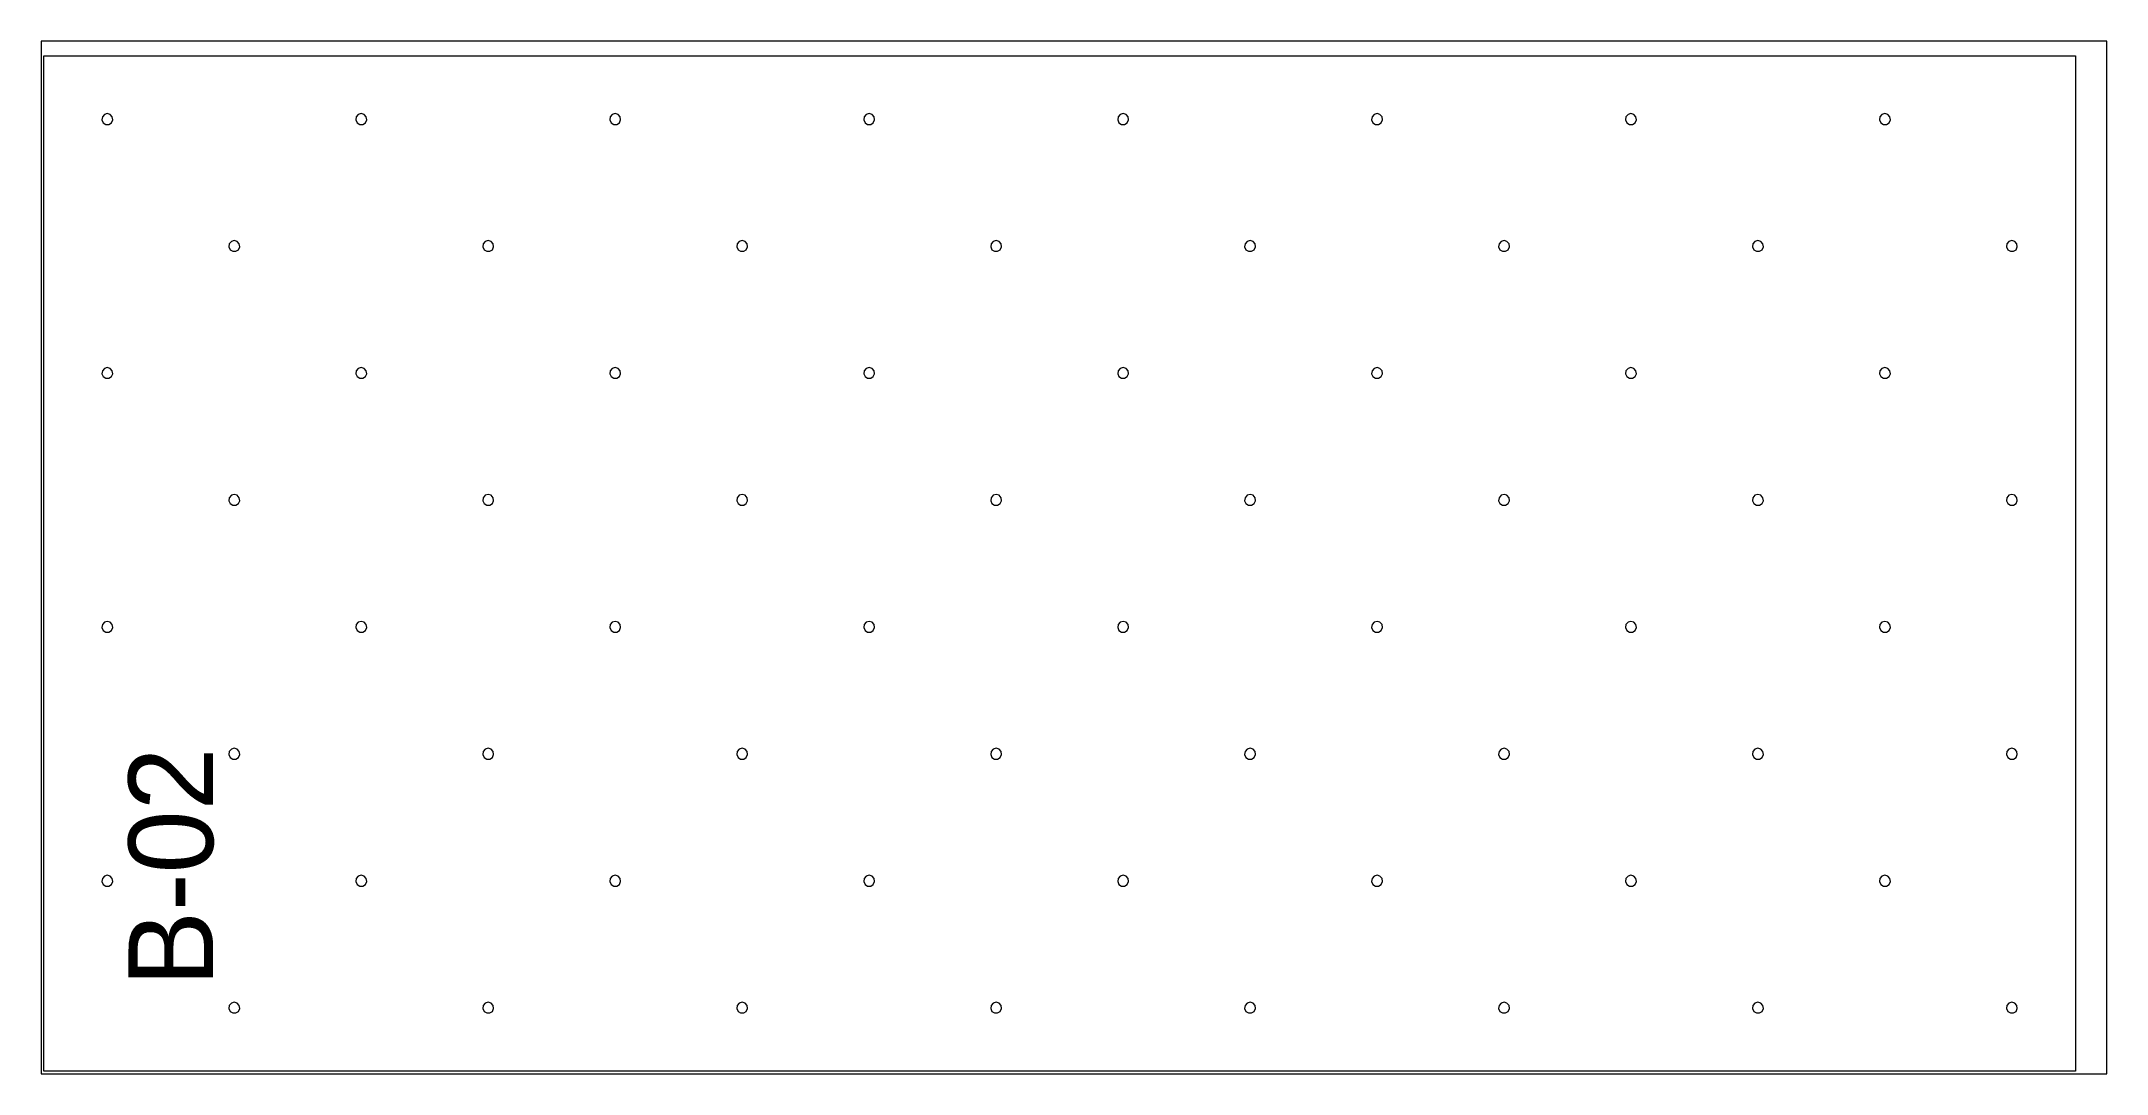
# Model space of a CAD drawing. Extents: x 0 to 287620, y 0 to 1220.
# Drawn here: x 32340 to 34780, y 0 to 1220 of the extents above; entities that cross this region are included whole.
import ezdxf

# ---------------------------------------------------------------- set-up
doc = ezdxf.new("R2010")
doc.units = 0
doc.header["$MEASUREMENT"] = 0
for name, color, linetype, lineweight in [('CUSTOM', 7, 'CONTINUOUS', 0), ('drilling', 7, 'CONTINUOUS', 0), ('FINAL', 7, 'CONTINUOUS', 0)]:
    doc.layers.add(name, color=color, linetype=linetype, lineweight=lineweight)

msp = doc.modelspace()

# ---------------------------------------------------------------- texts
at = {"layer": 'Final', "lineweight": 0}
msp.add_text('B-02', height=100, rotation=90, dxfattribs=at).set_placement((32543, 103))

# ---------------------------------------------------------------- linework, layer by layer
at = {"layer": 'CUSTOM', "lineweight": 0}
msp.add_lwpolyline([(32340, 0), (34780, 0), (34780, 1220), (32340, 1220)], close=True, dxfattribs=at)
at = {"layer": 'drilling', "lineweight": 0}
for points in [[(32418, 1134.5), (32414.5, 1133.5), (32412.1, 1130.7), (32411.6, 1127.1), (32413.1, 1123.7), (32416.2, 1121.8), (32419.8, 1121.8), (32422.9, 1123.7), (32424.4, 1127.1), (32423.9, 1130.7), (32421.5, 1133.5)], [(32718, 1134.5), (32714.5, 1133.5), (32712.1, 1130.7), (32711.6, 1127.1), (32713.1, 1123.7), (32716.2, 1121.8), (32719.8, 1121.8), (32722.9, 1123.7), (32724.4, 1127.1), (32723.9, 1130.7), (32721.5, 1133.5)], [(33018, 1134.5), (33014.5, 1133.5), (33012.1, 1130.7), (33011.6, 1127.1), (33013.1, 1123.7), (33016.2, 1121.8), (33019.8, 1121.8), (33022.9, 1123.7), (33024.4, 1127.1), (33023.9, 1130.7), (33021.5, 1133.5)], [(33318, 1134.5), (33314.5, 1133.5), (33312.1, 1130.7), (33311.6, 1127.1), (33313.1, 1123.7), (33316.2, 1121.8), (33319.8, 1121.8), (33322.9, 1123.7), (33324.4, 1127.1), (33323.9, 1130.7), (33321.5, 1133.5)], [(33618, 1134.5), (33614.5, 1133.5), (33612.1, 1130.7), (33611.6, 1127.1), (33613.1, 1123.7), (33616.2, 1121.8), (33619.8, 1121.8), (33622.9, 1123.7), (33624.4, 1127.1), (33623.9, 1130.7), (33621.5, 1133.5)], [(33918, 1134.5), (33914.5, 1133.5), (33912.1, 1130.7), (33911.6, 1127.1), (33913.1, 1123.7), (33916.2, 1121.8), (33919.8, 1121.8), (33922.9, 1123.7), (33924.4, 1127.1), (33923.9, 1130.7), (33921.5, 1133.5)], [(34218, 1134.5), (34214.5, 1133.5), (34212.1, 1130.7), (34211.6, 1127.1), (34213.1, 1123.7), (34216.2, 1121.8), (34219.8, 1121.8), (34222.9, 1123.7), (34224.4, 1127.1), (34223.9, 1130.7), (34221.5, 1133.5)], [(34518, 1134.5), (34514.5, 1133.5), (34512.1, 1130.7), (34511.6, 1127.1), (34513.1, 1123.7), (34516.2, 1121.8), (34519.8, 1121.8), (34522.9, 1123.7), (34524.4, 1127.1), (34523.9, 1130.7), (34521.5, 1133.5)], [(32568, 984.5), (32564.5, 983.5), (32562.1, 980.7), (32561.6, 977.1), (32563.1, 973.7), (32566.2, 971.8), (32569.8, 971.8), (32572.9, 973.7), (32574.4, 977.1), (32573.9, 980.7), (32571.5, 983.5)], [(32868, 984.5), (32864.5, 983.5), (32862.1, 980.7), (32861.6, 977.1), (32863.1, 973.7), (32866.2, 971.8), (32869.8, 971.8), (32872.9, 973.7), (32874.4, 977.1), (32873.9, 980.7), (32871.5, 983.5)], [(33168, 984.5), (33164.5, 983.5), (33162.1, 980.7), (33161.6, 977.1), (33163.1, 973.7), (33166.2, 971.8), (33169.8, 971.8), (33172.9, 973.7), (33174.4, 977.1), (33173.9, 980.7), (33171.5, 983.5)], [(33468, 984.5), (33464.5, 983.5), (33462.1, 980.7), (33461.6, 977.1), (33463.1, 973.7), (33466.2, 971.8), (33469.8, 971.8), (33472.9, 973.7), (33474.4, 977.1), (33473.9, 980.7), (33471.5, 983.5)], [(33768, 984.5), (33764.5, 983.5), (33762.1, 980.7), (33761.6, 977.1), (33763.1, 973.7), (33766.2, 971.8), (33769.8, 971.8), (33772.9, 973.7), (33774.4, 977.1), (33773.9, 980.7), (33771.5, 983.5)], [(34068, 984.5), (34064.5, 983.5), (34062.1, 980.7), (34061.6, 977.1), (34063.1, 973.7), (34066.2, 971.8), (34069.8, 971.8), (34072.9, 973.7), (34074.4, 977.1), (34073.9, 980.7), (34071.5, 983.5)], [(34368, 984.5), (34364.5, 983.5), (34362.1, 980.7), (34361.6, 977.1), (34363.1, 973.7), (34366.2, 971.8), (34369.8, 971.8), (34372.9, 973.7), (34374.4, 977.1), (34373.9, 980.7), (34371.5, 983.5)], [(34668, 984.5), (34664.5, 983.5), (34662.1, 980.7), (34661.6, 977.1), (34663.1, 973.7), (34666.2, 971.8), (34669.8, 971.8), (34672.9, 973.7), (34674.4, 977.1), (34673.9, 980.7), (34671.5, 983.5)], [(32418, 834.5), (32414.5, 833.5), (32412.1, 830.7), (32411.6, 827.1), (32413.1, 823.7), (32416.2, 821.8), (32419.8, 821.8), (32422.9, 823.7), (32424.4, 827.1), (32423.9, 830.7), (32421.5, 833.5)], [(32718, 834.5), (32714.5, 833.5), (32712.1, 830.7), (32711.6, 827.1), (32713.1, 823.7), (32716.2, 821.8), (32719.8, 821.8), (32722.9, 823.7), (32724.4, 827.1), (32723.9, 830.7), (32721.5, 833.5)], [(33018, 834.5), (33014.5, 833.5), (33012.1, 830.7), (33011.6, 827.1), (33013.1, 823.7), (33016.2, 821.8), (33019.8, 821.8), (33022.9, 823.7), (33024.4, 827.1), (33023.9, 830.7), (33021.5, 833.5)], [(33318, 834.5), (33314.5, 833.5), (33312.1, 830.7), (33311.6, 827.1), (33313.1, 823.7), (33316.2, 821.8), (33319.8, 821.8), (33322.9, 823.7), (33324.4, 827.1), (33323.9, 830.7), (33321.5, 833.5)], [(33618, 834.5), (33614.5, 833.5), (33612.1, 830.7), (33611.6, 827.1), (33613.1, 823.7), (33616.2, 821.8), (33619.8, 821.8), (33622.9, 823.7), (33624.4, 827.1), (33623.9, 830.7), (33621.5, 833.5)], [(33918, 834.5), (33914.5, 833.5), (33912.1, 830.7), (33911.6, 827.1), (33913.1, 823.7), (33916.2, 821.8), (33919.8, 821.8), (33922.9, 823.7), (33924.4, 827.1), (33923.9, 830.7), (33921.5, 833.5)], [(34218, 834.5), (34214.5, 833.5), (34212.1, 830.7), (34211.6, 827.1), (34213.1, 823.7), (34216.2, 821.8), (34219.8, 821.8), (34222.9, 823.7), (34224.4, 827.1), (34223.9, 830.7), (34221.5, 833.5)], [(34518, 834.5), (34514.5, 833.5), (34512.1, 830.7), (34511.6, 827.1), (34513.1, 823.7), (34516.2, 821.8), (34519.8, 821.8), (34522.9, 823.7), (34524.4, 827.1), (34523.9, 830.7), (34521.5, 833.5)], [(32568, 684.5), (32564.5, 683.5), (32562.1, 680.7), (32561.6, 677.1), (32563.1, 673.7), (32566.2, 671.8), (32569.8, 671.8), (32572.9, 673.7), (32574.4, 677.1), (32573.9, 680.7), (32571.5, 683.5)], [(32868, 684.5), (32864.5, 683.5), (32862.1, 680.7), (32861.6, 677.1), (32863.1, 673.7), (32866.2, 671.8), (32869.8, 671.8), (32872.9, 673.7), (32874.4, 677.1), (32873.9, 680.7), (32871.5, 683.5)], [(33168, 684.5), (33164.5, 683.5), (33162.1, 680.7), (33161.6, 677.1), (33163.1, 673.7), (33166.2, 671.8), (33169.8, 671.8), (33172.9, 673.7), (33174.4, 677.1), (33173.9, 680.7), (33171.5, 683.5)], [(33468, 684.5), (33464.5, 683.5), (33462.1, 680.7), (33461.6, 677.1), (33463.1, 673.7), (33466.2, 671.8), (33469.8, 671.8), (33472.9, 673.7), (33474.4, 677.1), (33473.9, 680.7), (33471.5, 683.5)], [(33768, 684.5), (33764.5, 683.5), (33762.1, 680.7), (33761.6, 677.1), (33763.1, 673.7), (33766.2, 671.8), (33769.8, 671.8), (33772.9, 673.7), (33774.4, 677.1), (33773.9, 680.7), (33771.5, 683.5)], [(34068, 684.5), (34064.5, 683.5), (34062.1, 680.7), (34061.6, 677.1), (34063.1, 673.7), (34066.2, 671.8), (34069.8, 671.8), (34072.9, 673.7), (34074.4, 677.1), (34073.9, 680.7), (34071.5, 683.5)], [(34368, 684.5), (34364.5, 683.5), (34362.1, 680.7), (34361.6, 677.1), (34363.1, 673.7), (34366.2, 671.8), (34369.8, 671.8), (34372.9, 673.7), (34374.4, 677.1), (34373.9, 680.7), (34371.5, 683.5)], [(34668, 684.5), (34664.5, 683.5), (34662.1, 680.7), (34661.6, 677.1), (34663.1, 673.7), (34666.2, 671.8), (34669.8, 671.8), (34672.9, 673.7), (34674.4, 677.1), (34673.9, 680.7), (34671.5, 683.5)], [(32418, 534.5), (32414.5, 533.5), (32412.1, 530.7), (32411.6, 527.1), (32413.1, 523.7), (32416.2, 521.8), (32419.8, 521.8), (32422.9, 523.7), (32424.4, 527.1), (32423.9, 530.7), (32421.5, 533.5)], [(32718, 534.5), (32714.5, 533.5), (32712.1, 530.7), (32711.6, 527.1), (32713.1, 523.7), (32716.2, 521.8), (32719.8, 521.8), (32722.9, 523.7), (32724.4, 527.1), (32723.9, 530.7), (32721.5, 533.5)], [(33018, 534.5), (33014.5, 533.5), (33012.1, 530.7), (33011.6, 527.1), (33013.1, 523.7), (33016.2, 521.8), (33019.8, 521.8), (33022.9, 523.7), (33024.4, 527.1), (33023.9, 530.7), (33021.5, 533.5)], [(33318, 534.5), (33314.5, 533.5), (33312.1, 530.7), (33311.6, 527.1), (33313.1, 523.7), (33316.2, 521.8), (33319.8, 521.8), (33322.9, 523.7), (33324.4, 527.1), (33323.9, 530.7), (33321.5, 533.5)], [(33618, 534.5), (33614.5, 533.5), (33612.1, 530.7), (33611.6, 527.1), (33613.1, 523.7), (33616.2, 521.8), (33619.8, 521.8), (33622.9, 523.7), (33624.4, 527.1), (33623.9, 530.7), (33621.5, 533.5)], [(33918, 534.5), (33914.5, 533.5), (33912.1, 530.7), (33911.6, 527.1), (33913.1, 523.7), (33916.2, 521.8), (33919.8, 521.8), (33922.9, 523.7), (33924.4, 527.1), (33923.9, 530.7), (33921.5, 533.5)], [(34218, 534.5), (34214.5, 533.5), (34212.1, 530.7), (34211.6, 527.1), (34213.1, 523.7), (34216.2, 521.8), (34219.8, 521.8), (34222.9, 523.7), (34224.4, 527.1), (34223.9, 530.7), (34221.5, 533.5)], [(34518, 534.5), (34514.5, 533.5), (34512.1, 530.7), (34511.6, 527.1), (34513.1, 523.7), (34516.2, 521.8), (34519.8, 521.8), (34522.9, 523.7), (34524.4, 527.1), (34523.9, 530.7), (34521.5, 533.5)], [(32568, 384.5), (32564.5, 383.5), (32562.1, 380.7), (32561.6, 377.1), (32563.1, 373.7), (32566.2, 371.8), (32569.8, 371.8), (32572.9, 373.7), (32574.4, 377.1), (32573.9, 380.7), (32571.5, 383.5)], [(32868, 384.5), (32864.5, 383.5), (32862.1, 380.7), (32861.6, 377.1), (32863.1, 373.7), (32866.2, 371.8), (32869.8, 371.8), (32872.9, 373.7), (32874.4, 377.1), (32873.9, 380.7), (32871.5, 383.5)], [(33168, 384.5), (33164.5, 383.5), (33162.1, 380.7), (33161.6, 377.1), (33163.1, 373.7), (33166.2, 371.8), (33169.8, 371.8), (33172.9, 373.7), (33174.4, 377.1), (33173.9, 380.7), (33171.5, 383.5)], [(33468, 384.5), (33464.5, 383.5), (33462.1, 380.7), (33461.6, 377.1), (33463.1, 373.7), (33466.2, 371.8), (33469.8, 371.8), (33472.9, 373.7), (33474.4, 377.1), (33473.9, 380.7), (33471.5, 383.5)], [(33768, 384.5), (33764.5, 383.5), (33762.1, 380.7), (33761.6, 377.1), (33763.1, 373.7), (33766.2, 371.8), (33769.8, 371.8), (33772.9, 373.7), (33774.4, 377.1), (33773.9, 380.7), (33771.5, 383.5)], [(34068, 384.5), (34064.5, 383.5), (34062.1, 380.7), (34061.6, 377.1), (34063.1, 373.7), (34066.2, 371.8), (34069.8, 371.8), (34072.9, 373.7), (34074.4, 377.1), (34073.9, 380.7), (34071.5, 383.5)], [(34368, 384.5), (34364.5, 383.5), (34362.1, 380.7), (34361.6, 377.1), (34363.1, 373.7), (34366.2, 371.8), (34369.8, 371.8), (34372.9, 373.7), (34374.4, 377.1), (34373.9, 380.7), (34371.5, 383.5)], [(34668, 384.5), (34664.5, 383.5), (34662.1, 380.7), (34661.6, 377.1), (34663.1, 373.7), (34666.2, 371.8), (34669.8, 371.8), (34672.9, 373.7), (34674.4, 377.1), (34673.9, 380.7), (34671.5, 383.5)], [(32418, 234.5), (32414.5, 233.5), (32412.1, 230.7), (32411.6, 227.1), (32413.1, 223.7), (32416.2, 221.8), (32419.8, 221.8), (32422.9, 223.7), (32424.4, 227.1), (32423.9, 230.7), (32421.5, 233.5)], [(32718, 234.5), (32714.5, 233.5), (32712.1, 230.7), (32711.6, 227.1), (32713.1, 223.7), (32716.2, 221.8), (32719.8, 221.8), (32722.9, 223.7), (32724.4, 227.1), (32723.9, 230.7), (32721.5, 233.5)], [(33018, 234.5), (33014.5, 233.5), (33012.1, 230.7), (33011.6, 227.1), (33013.1, 223.7), (33016.2, 221.8), (33019.8, 221.8), (33022.9, 223.7), (33024.4, 227.1), (33023.9, 230.7), (33021.5, 233.5)], [(33318, 234.5), (33314.5, 233.5), (33312.1, 230.7), (33311.6, 227.1), (33313.1, 223.7), (33316.2, 221.8), (33319.8, 221.8), (33322.9, 223.7), (33324.4, 227.1), (33323.9, 230.7), (33321.5, 233.5)], [(33618, 234.5), (33614.5, 233.5), (33612.1, 230.7), (33611.6, 227.1), (33613.1, 223.7), (33616.2, 221.8), (33619.8, 221.8), (33622.9, 223.7), (33624.4, 227.1), (33623.9, 230.7), (33621.5, 233.5)], [(33918, 234.5), (33914.5, 233.5), (33912.1, 230.7), (33911.6, 227.1), (33913.1, 223.7), (33916.2, 221.8), (33919.8, 221.8), (33922.9, 223.7), (33924.4, 227.1), (33923.9, 230.7), (33921.5, 233.5)], [(34218, 234.5), (34214.5, 233.5), (34212.1, 230.7), (34211.6, 227.1), (34213.1, 223.7), (34216.2, 221.8), (34219.8, 221.8), (34222.9, 223.7), (34224.4, 227.1), (34223.9, 230.7), (34221.5, 233.5)], [(34518, 234.5), (34514.5, 233.5), (34512.1, 230.7), (34511.6, 227.1), (34513.1, 223.7), (34516.2, 221.8), (34519.8, 221.8), (34522.9, 223.7), (34524.4, 227.1), (34523.9, 230.7), (34521.5, 233.5)], [(32568, 84.5), (32564.5, 83.5), (32562.1, 80.7), (32561.6, 77.1), (32563.1, 73.7), (32566.2, 71.8), (32569.8, 71.8), (32572.9, 73.7), (32574.4, 77.1), (32573.9, 80.7), (32571.5, 83.5)], [(32868, 84.5), (32864.5, 83.5), (32862.1, 80.7), (32861.6, 77.1), (32863.1, 73.7), (32866.2, 71.8), (32869.8, 71.8), (32872.9, 73.7), (32874.4, 77.1), (32873.9, 80.7), (32871.5, 83.5)], [(33168, 84.5), (33164.5, 83.5), (33162.1, 80.7), (33161.6, 77.1), (33163.1, 73.7), (33166.2, 71.8), (33169.8, 71.8), (33172.9, 73.7), (33174.4, 77.1), (33173.9, 80.7), (33171.5, 83.5)], [(33468, 84.5), (33464.5, 83.5), (33462.1, 80.7), (33461.6, 77.1), (33463.1, 73.7), (33466.2, 71.8), (33469.8, 71.8), (33472.9, 73.7), (33474.4, 77.1), (33473.9, 80.7), (33471.5, 83.5)], [(33768, 84.5), (33764.5, 83.5), (33762.1, 80.7), (33761.6, 77.1), (33763.1, 73.7), (33766.2, 71.8), (33769.8, 71.8), (33772.9, 73.7), (33774.4, 77.1), (33773.9, 80.7), (33771.5, 83.5)], [(34068, 84.5), (34064.5, 83.5), (34062.1, 80.7), (34061.6, 77.1), (34063.1, 73.7), (34066.2, 71.8), (34069.8, 71.8), (34072.9, 73.7), (34074.4, 77.1), (34073.9, 80.7), (34071.5, 83.5)], [(34368, 84.5), (34364.5, 83.5), (34362.1, 80.7), (34361.6, 77.1), (34363.1, 73.7), (34366.2, 71.8), (34369.8, 71.8), (34372.9, 73.7), (34374.4, 77.1), (34373.9, 80.7), (34371.5, 83.5)], [(34668, 84.5), (34664.5, 83.5), (34662.1, 80.7), (34661.6, 77.1), (34663.1, 73.7), (34666.2, 71.8), (34669.8, 71.8), (34672.9, 73.7), (34674.4, 77.1), (34673.9, 80.7), (34671.5, 83.5)]]:
    msp.add_lwpolyline(points, close=True, dxfattribs=at)
at = {"layer": 'Final', "lineweight": 0}
msp.add_lwpolyline([(32343, 3), (32343, 1203), (34743, 1203), (34743, 3)], close=True, dxfattribs=at)

msp.set_redraw_order([(e.dxf.handle, doc.entitydb.next_handle()) for e in msp.query("TEXT MTEXT ATTDEF DIMENSION ARC_DIMENSION")])  # texts and dimensions are drawn at this point

doc.saveas('drawing.dxf')
